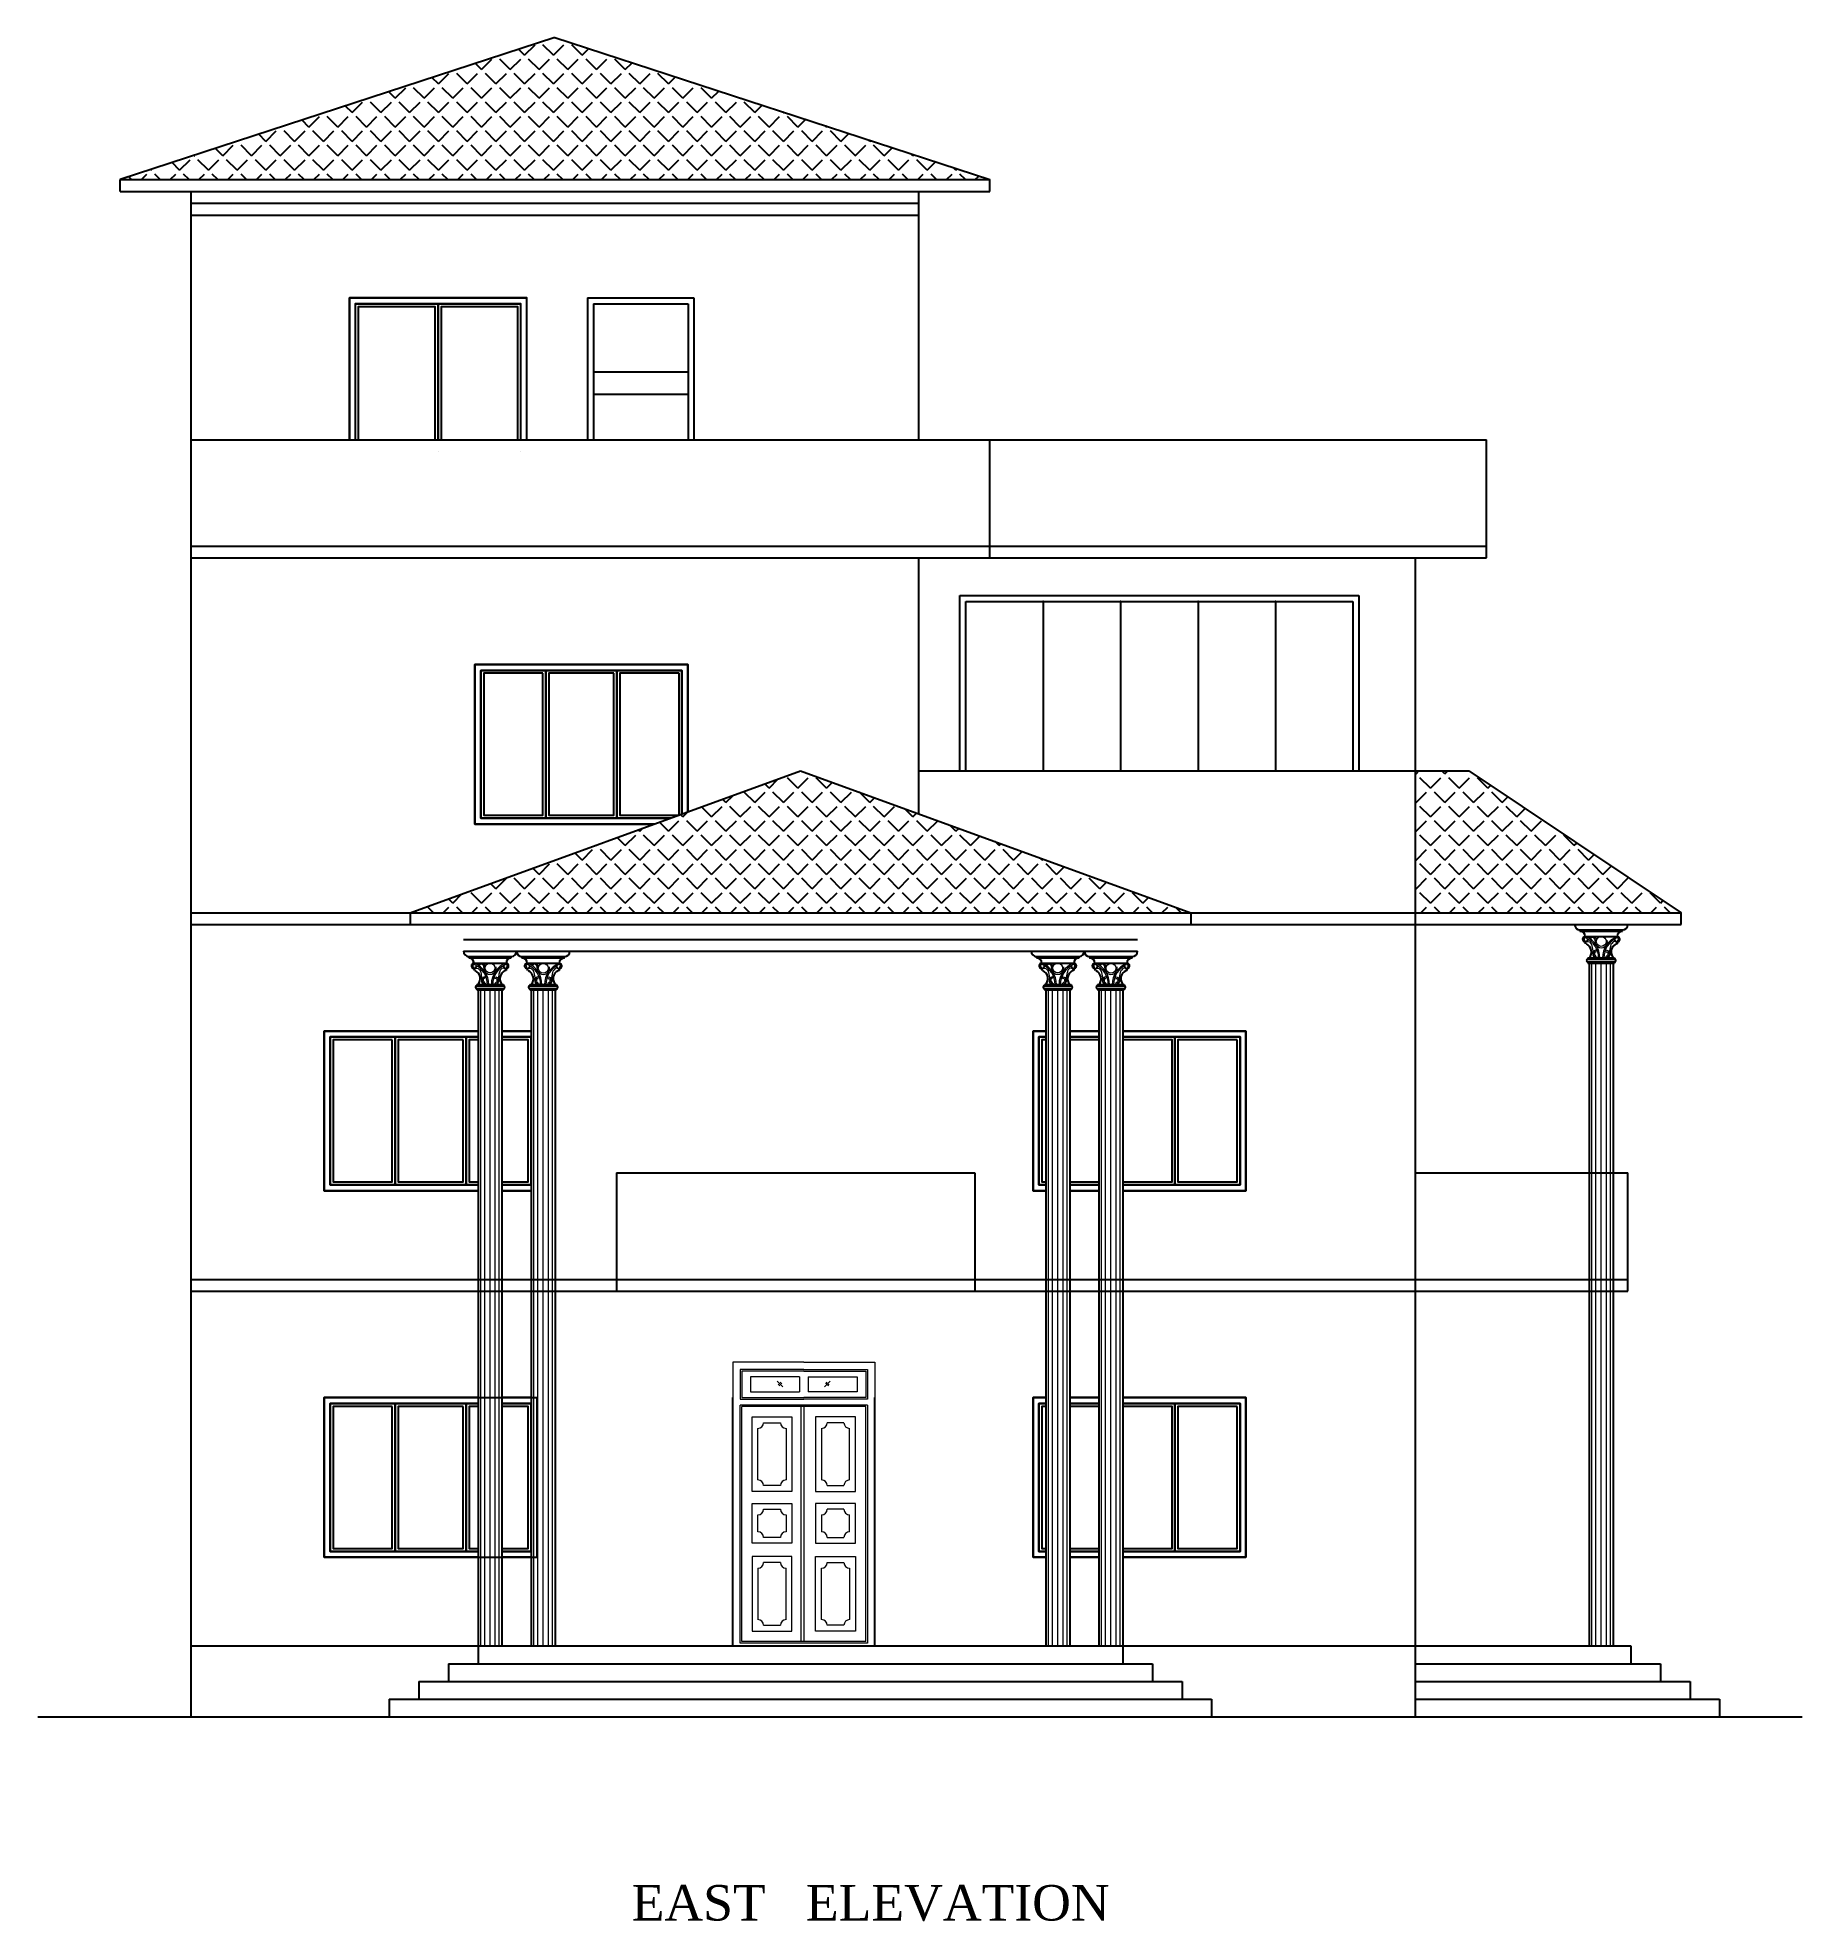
# Model space of a CAD drawing. Header units: inches. Extents: x 108286 to 1018414, y -1240248 to 57686.
# Drawn here: x 1017818 to 1018414, y -1219917 to -1219279 of the extents above; entities that cross this region are included whole.
import ezdxf

# ---------------------------------------------------------------- set-up
doc = ezdxf.new("R2010")
doc.units = ezdxf.units.IN
doc.header["$MEASUREMENT"] = 0
doc.linetypes.add('HIDDEN2', pattern=[0.1875, 0.125, -0.0625])
for name, color, linetype, lineweight in [('0.00', 1, 'Continuous', 0), ('0.09', 123, 'HIDDEN2', 9), ('0.20', 4, 'Continuous', 20), ('2dimension', 4, 'Continuous', 13), ('DIMENSION', 142, 'Continuous', 13), ('ELEVATION', 31, 'Continuous', 25), ('HATCH', 255, 'Continuous', 18), ('plan elevation', 11, 'Continuous', 25), ('TEXT', 231, 'Continuous', 20), ('win_in', 161, 'Continuous', 20)]:
    doc.layers.add(name, color=color, linetype=linetype, lineweight=lineweight)
doc.layers.add('exwall', color=1, linetype='Continuous')
doc.layers.add('Layer1', color=150, linetype='Continuous')
doc.styles.add('7 INCH str', font='times.ttf', dxfattribs={"height": 6})
pattern_1 = [(45, (508706.459, -609923.7224), (-4.86135912, 4.86135912), [5, -1.875]), (135, (508706.459, -609923.7224), (-4.86135912, -4.86135912), [5, -1.875])]

msp = doc.modelspace()

# ---------------------------------------------------------------- texts
at = {"layer": 'TEXT', "insert": (1018018.64, -1219904.3), "char_height": 12, "width": 482.9501, "attachment_point": 1, "style": '7 INCH str'}
msp.add_mtext('EAST   ELEVATION', dxfattribs=at)

# ---------------------------------------------------------------- blocks, each defined once
blk = doc.blocks.new('*U493')
at = {"layer": '0.00'}
for p, q in [((125254.77, 16030.89), (125238.27, 16030.89)), ((125238.27, 16030.89), (125238.27, 16025.89)), ((125254.77, 16030.89), (125254.77, 16025.89)), ((125257.77, 16030.89), (125274.27, 16030.89)), ((125257.77, 16030.89), (125257.77, 16025.89)), ((125274.27, 16030.89), (125274.27, 16025.89)), ((125238.27, 16025.89), (125254.77, 16025.89)), ((125274.27, 16025.89), (125257.77, 16025.89)), ((125240.77, 15996.05), (125240.77, 16013.48)), ((125242.68, 16015.39), (125248.35, 16015.39)), ((125250.27, 16013.48), (125250.27, 15996.05)), ((125262.27, 16013.48), (125262.27, 15996.05)), ((125269.85, 16015.39), (125264.18, 16015.39)), ((125271.77, 15996.05), (125271.77, 16013.48)), ((125248.35, 15994.14), (125242.68, 15994.14)), ((125264.18, 15994.14), (125269.85, 15994.14)), ((125242.68, 15986.14), (125248.35, 15986.14)), ((125269.85, 15986.14), (125264.18, 15986.14)), ((125240.77, 15978.55), (125240.77, 15984.23)), ((125250.27, 15984.23), (125250.27, 15978.55)), ((125262.27, 15984.23), (125262.27, 15978.55)), ((125271.77, 15978.55), (125271.77, 15984.23)), ((125248.35, 15976.64), (125242.68, 15976.64)), ((125264.18, 15976.64), (125269.85, 15976.64)), ((125248.35, 15968.14), (125242.68, 15968.14)), ((125264.18, 15968.14), (125269.85, 15968.14)), ((125240.77, 15966.23), (125240.77, 15948.8)), ((125250.27, 15948.8), (125250.27, 15966.23)), ((125262.27, 15948.8), (125262.27, 15966.23)), ((125271.77, 15966.23), (125271.77, 15948.8)), ((125242.68, 15946.89), (125248.35, 15946.89)), ((125269.85, 15946.89), (125264.18, 15946.89))]:
    blk.add_line(p, q, dxfattribs=at)
for centre, start, end in [((125240.77, 16015.39), 270, 0), ((125250.27, 16015.39), 180, 270), ((125262.27, 16015.39), 270, 0), ((125271.77, 16015.39), 180, 270), ((125240.77, 15994.14), 0, 90), ((125250.27, 15994.14), 90, 180), ((125262.27, 15994.14), 0, 90), ((125271.77, 15994.14), 90, 180), ((125240.77, 15986.14), 270, 0), ((125250.27, 15986.14), 180, 270), ((125262.27, 15986.14), 270, 0), ((125271.77, 15986.14), 180, 270), ((125240.77, 15976.64), 0, 90), ((125250.27, 15976.64), 90, 180), ((125262.27, 15976.64), 0, 90), ((125271.77, 15976.64), 90, 180), ((125240.77, 15968.14), 270, 0), ((125250.27, 15968.14), 180, 270), ((125262.27, 15968.14), 270, 0), ((125271.77, 15968.14), 180, 270), ((125240.77, 15946.89), 0, 90), ((125250.27, 15946.89), 90, 180), ((125262.27, 15946.89), 0, 90), ((125271.77, 15946.89), 90, 180)]:
    blk.add_arc(centre, 1.91, start, end, dxfattribs=at)
at = {"layer": '0.09', "ltscale": 0.4}
blk.add_line((125256.27, 16020.89), (125256.27, 16021.39), dxfattribs=at)
blk.add_line((125256.27, 16020.89), (125256.27, 16021.39), dxfattribs=at)
at = {"layer": '0.20', "ltscale": 5}
blk.add_line((125232.27, 16035.89), (125232.27, 15957.83), dxfattribs=at)
at = {"layer": 'DIMENSION'}
for p, q in [((125256.27, 16032.89), (125235.27, 16032.89)), ((125235.27, 16032.89), (125235.27, 16023.89)), ((125256.27, 16032.89), (125277.27, 16032.89)), ((125277.27, 16032.89), (125277.27, 16023.89)), ((125249.21, 16027.51), (125247.3, 16029.42)), ((125248.12, 16027.92), (125247.63, 16028.4)), ((125248.8, 16028.61), (125248.32, 16029.09)), ((125263.32, 16027.51), (125265.23, 16029.42)), ((125263.73, 16028.61), (125264.21, 16029.09)), ((125264.42, 16027.92), (125264.9, 16028.4)), ((125235.27, 16023.89), (125256.27, 16023.89)), ((125277.27, 16020.89), (125235.27, 16020.89)), ((125235.27, 15941.39), (125235.27, 16020.89)), ((125255.27, 16021.39), (125255.27, 15941.39)), ((125277.27, 16023.89), (125256.27, 16023.89)), ((125256.27, 16020.89), (125256.27, 15941.39)), ((125277.27, 15941.39), (125277.27, 16020.89)), ((125238.77, 15992.14), (125238.77, 16017.39)), ((125238.77, 16017.39), (125252.27, 16017.39)), ((125252.27, 16017.39), (125252.27, 15992.14)), ((125273.77, 16017.39), (125260.27, 16017.39)), ((125260.27, 16017.39), (125260.27, 15992.14)), ((125273.77, 15992.14), (125273.77, 16017.39)), ((125252.27, 15992.14), (125238.77, 15992.14)), ((125260.27, 15992.14), (125273.77, 15992.14)), ((125238.77, 15974.64), (125238.77, 15988.14)), ((125238.77, 15988.14), (125252.27, 15988.14)), ((125252.27, 15988.14), (125252.27, 15974.64)), ((125260.27, 15988.14), (125260.27, 15974.64)), ((125273.77, 15988.14), (125260.27, 15988.14)), ((125273.77, 15974.64), (125273.77, 15988.14)), ((125252.27, 15974.64), (125238.77, 15974.64)), ((125260.27, 15974.64), (125273.77, 15974.64)), ((125238.77, 15970.14), (125238.77, 15944.89)), ((125252.27, 15970.14), (125238.77, 15970.14)), ((125252.27, 15944.89), (125252.27, 15970.14)), ((125260.27, 15944.89), (125260.27, 15970.14)), ((125260.27, 15970.14), (125273.77, 15970.14)), ((125273.77, 15970.14), (125273.77, 15944.89)), ((125277.27, 15941.39), (125235.27, 15941.39)), ((125238.77, 15944.89), (125252.27, 15944.89)), ((125273.77, 15944.89), (125260.27, 15944.89))]:
    blk.add_line(p, q, dxfattribs=at)
at = {"layer": 'win_in', "color": 7, "ltscale": 5}
for p, q in [((125256.27, 16035.89), (125232.27, 16035.89)), ((125232.27, 16035.89), (125232.27, 15939.89)), ((125256.27, 16033.39), (125234.77, 16033.39)), ((125234.77, 16033.39), (125234.77, 16023.39)), ((125256.27, 16035.89), (125280.27, 16035.89)), ((125256.27, 16033.39), (125277.77, 16033.39)), ((125277.77, 16033.39), (125277.77, 16023.39)), ((125280.27, 16035.89), (125280.27, 15939.89)), ((125234.77, 16023.39), (125256.27, 16023.39)), ((125277.77, 16021.39), (125234.77, 16021.39)), ((125234.77, 15940.89), (125234.77, 16021.39)), ((125277.77, 16023.39), (125256.27, 16023.39)), ((125277.77, 16021.39), (125277.77, 15940.89)), ((125277.77, 15940.89), (125234.77, 15940.89))]:
    blk.add_line(p, q, dxfattribs=at)

# ---------------------------------------------------------------- hatches: boundary and pattern name
at = {"layer": 'exwall', "ltscale": 15}
h = msp.add_hatch(dxfattribs=at)
h.set_pattern_fill('ANGLE', color=46, scale=25, angle=45, style=0)
h.set_pattern_definition(pattern_1)
h.paths.add_polyline_path([(1017992.68, -1219279.44), (1017845.68, -1219327.44), (1018139.68, -1219327.44)])
h = msp.add_hatch(dxfattribs=at)
h.set_pattern_fill('ANGLE', color=46, scale=25, angle=45, style=0)
h.set_pattern_definition(pattern_1)
h.paths.add_polyline_path([(1018075.71, -1219527.44), (1018034.64, -1219542.38), (1018034.64, -1219542.44), (1018034.48, -1219542.44), (1017943.75, -1219575.44), (1018207.67, -1219575.44)])
h = msp.add_hatch(dxfattribs=at)
h.set_pattern_fill('ANGLE', color=46, scale=25, angle=45, style=0)
h.set_pattern_definition(pattern_1)
h.paths.add_polyline_path([(1018301.68, -1219527.44), (1018283.68, -1219527.44), (1018283.68, -1219575.44), (1018373.46, -1219575.44)])

# ---------------------------------------------------------------- linework, layer by layer
at = {"layer": 'ELEVATION', "color": 3, "ltscale": 15}
msp.add_line((1018355.46, -1219579.47), (1018355.46, -1219579.44), dxfattribs=at)
at = {"layer": 'exwall', "color": 7, "ltscale": 15}
for p, q in [((1017992.68, -1219279.44), (1017845.68, -1219327.44)), ((1017992.68, -1219279.44), (1018139.68, -1219327.44)), ((1017845.68, -1219331.44), (1017845.68, -1219327.44)), ((1017845.68, -1219327.44), (1018139.68, -1219327.44)), ((1018139.68, -1219331.44), (1018139.68, -1219327.44)), ((1017845.68, -1219331.44), (1018139.68, -1219331.44)), ((1017869.68, -1219847.44), (1017869.68, -1219331.44)), ((1018115.68, -1219415.44), (1018115.68, -1219331.44)), ((1017869.68, -1219335.44), (1018115.68, -1219335.44)), ((1017869.68, -1219339.44), (1018115.68, -1219339.44)), ((1017869.68, -1219415.44), (1018307.68, -1219415.44)), ((1018139.68, -1219455.44), (1018139.68, -1219415.44)), ((1018307.68, -1219455.44), (1018307.68, -1219415.44)), ((1017869.68, -1219451.44), (1018307.68, -1219451.44)), ((1017869.68, -1219455.44), (1018307.68, -1219455.44)), ((1018115.68, -1219541.98), (1018115.68, -1219455.44)), ((1018283.68, -1219847.44), (1018283.68, -1219455.44)), ((1017943.75, -1219575.44), (1018075.71, -1219527.44)), ((1018075.71, -1219527.44), (1018207.67, -1219575.44)), ((1018115.68, -1219527.44), (1018283.68, -1219527.44)), ((1018283.68, -1219527.44), (1018301.68, -1219527.44)), ((1018301.68, -1219527.44), (1018373.46, -1219575.44)), ((1017869.68, -1219575.44), (1018373.46, -1219575.44)), ((1017943.75, -1219575.44), (1017943.75, -1219579.44)), ((1018207.67, -1219575.44), (1018207.67, -1219579.44)), ((1018373.46, -1219579.44), (1018373.46, -1219575.44)), ((1017869.68, -1219579.44), (1018373.46, -1219579.44)), ((1017961.75, -1219584.44), (1018189.67, -1219584.44)), ((1017961.75, -1219588.44), (1018189.67, -1219588.44)), ((1018013.49, -1219663.44), (1018134.64, -1219663.44)), ((1018013.49, -1219663.44), (1018013.49, -1219703.44)), ((1018134.64, -1219663.44), (1018134.64, -1219703.44)), ((1018283.68, -1219663.44), (1018355.46, -1219663.44)), ((1018355.46, -1219703.44), (1018355.46, -1219663.44)), ((1017869.68, -1219699.44), (1018355.46, -1219699.44)), ((1017869.68, -1219703.44), (1018355.46, -1219703.44)), ((1017869.68, -1219823.44), (1018356.5, -1219823.44)), ((1017966.69, -1219823.44), (1017966.69, -1219829.44)), ((1018184.72, -1219823.44), (1018184.72, -1219829.44)), ((1018356.5, -1219823.44), (1018356.5, -1219829.48)), ((1017956.69, -1219829.44), (1018194.72, -1219829.44)), ((1017956.69, -1219829.44), (1017956.69, -1219835.44)), ((1018194.72, -1219829.44), (1018194.72, -1219835.44)), ((1018283.68, -1219829.48), (1018366.5, -1219829.48)), ((1018366.5, -1219829.48), (1018366.5, -1219835.48)), ((1017946.69, -1219835.44), (1018204.72, -1219835.44)), ((1017946.69, -1219835.44), (1017946.69, -1219841.44)), ((1018204.72, -1219835.44), (1018204.72, -1219841.44)), ((1018283.68, -1219835.48), (1018376.5, -1219835.48)), ((1018376.5, -1219835.48), (1018376.5, -1219841.48)), ((1017936.69, -1219841.44), (1018214.72, -1219841.44)), ((1017936.69, -1219841.44), (1017936.69, -1219847.44)), ((1018214.72, -1219841.44), (1018214.72, -1219847.44)), ((1018283.68, -1219841.48), (1018386.5, -1219841.48)), ((1018386.5, -1219841.48), (1018386.5, -1219847.48)), ((1017817.79, -1219847.44), (1018414.45, -1219847.44))]:
    msp.add_line(p, q, dxfattribs=at)
at = {"layer": 'exwall', "color": 27, "ltscale": 15}
for p, q in [((1017923.19, -1219367.44), (1017983.19, -1219367.44)), ((1017923.19, -1219415.44), (1017923.19, -1219367.44)), ((1017983.19, -1219415.44), (1017983.19, -1219367.44)), ((1018003.68, -1219367.44), (1018039.68, -1219367.44)), ((1018003.68, -1219367.44), (1018003.68, -1219415.44)), ((1018129.63, -1219527.44), (1018129.63, -1219468.17)), ((1018129.63, -1219468.17), (1018264.46, -1219468.17)), ((1018264.46, -1219468.17), (1018264.46, -1219527.44)), ((1017965.64, -1219491.44), (1018037.64, -1219491.44)), ((1017965.64, -1219491.44), (1017965.64, -1219545.44)), ((1017965.64, -1219491.44), (1018037.64, -1219491.44)), ((1017965.64, -1219545.44), (1017965.64, -1219491.44)), ((1018037.64, -1219491.44), (1018037.64, -1219541.29)), ((1018037.64, -1219541.29), (1018037.64, -1219491.44)), ((1017965.64, -1219545.44), (1018026.23, -1219545.44)), ((1017914.68, -1219615.44), (1017966.69, -1219615.44)), ((1017914.68, -1219669.44), (1017914.68, -1219615.44)), ((1018154.33, -1219615.44), (1018154.33, -1219669.44)), ((1018154.33, -1219669.44), (1018158.64, -1219669.44)), ((1018184.72, -1219669.44), (1018226.33, -1219669.44)), ((1017914.68, -1219739.44), (1017986.68, -1219739.44)), ((1017914.68, -1219793.44), (1017914.68, -1219739.44)), ((1017914.68, -1219739.44), (1017966.69, -1219739.44)), ((1017914.68, -1219793.44), (1017914.68, -1219739.44)), ((1017986.68, -1219793.44), (1017986.68, -1219739.44)), ((1018052.83, -1219823.44), (1018052.83, -1219739.44)), ((1018100.83, -1219823.44), (1018100.83, -1219739.44)), ((1018154.33, -1219739.44), (1018158.64, -1219739.44)), ((1018154.33, -1219739.44), (1018154.33, -1219793.44)), ((1018154.33, -1219739.44), (1018154.33, -1219793.44)), ((1018166.73, -1219739.44), (1018176.62, -1219739.44)), ((1017914.68, -1219793.44), (1017986.68, -1219793.44)), ((1018154.33, -1219793.44), (1018158.64, -1219793.44)), ((1018154.33, -1219793.44), (1018158.64, -1219793.44))]:
    msp.add_line(p, q, dxfattribs=at)
at = {"layer": 'exwall', "color": 153, "ltscale": 15}
for p, q in [((1018131.63, -1219527.44), (1018131.63, -1219470.17)), ((1018131.63, -1219470.17), (1018262.46, -1219470.17)), ((1018157.8, -1219470.17), (1018157.8, -1219527.44)), ((1018183.96, -1219470.17), (1018183.96, -1219527.44)), ((1018210.13, -1219470.17), (1018210.13, -1219527.44)), ((1018236.3, -1219470.17), (1018236.3, -1219527.44)), ((1018262.46, -1219470.17), (1018262.46, -1219527.44))]:
    msp.add_line(p, q, dxfattribs=at)
at = {"layer": 'exwall', "color": 3}
for p in [(1018157.8, -1219470.17), (1018183.96, -1219470.17), (1018210.13, -1219470.17), (1018236.3, -1219470.17)]:
    msp.add_point(p, dxfattribs=at)
at = {"layer": 'HATCH'}
for p, q in [((1018343.31, -1219823.44), (1018343.31, -1219592.49)), ((1018344.66, -1219823.44), (1018344.66, -1219592.49)), ((1018346.46, -1219823.44), (1018346.46, -1219592.49)), ((1018348.25, -1219823.44), (1018348.25, -1219592.49)), ((1018349.6, -1219823.44), (1018349.6, -1219592.49)), ((1017967.58, -1219823.44), (1017967.58, -1219601.49)), ((1017968.93, -1219823.44), (1017968.93, -1219601.49)), ((1017970.73, -1219823.44), (1017970.73, -1219601.49)), ((1017972.53, -1219823.44), (1017972.53, -1219601.49)), ((1017973.88, -1219823.44), (1017973.88, -1219601.49)), ((1017985.57, -1219823.44), (1017985.57, -1219601.53)), ((1017986.92, -1219823.44), (1017986.92, -1219601.53)), ((1017988.72, -1219823.44), (1017988.72, -1219601.53)), ((1017990.52, -1219823.44), (1017990.52, -1219601.53)), ((1017991.87, -1219823.44), (1017991.87, -1219601.53)), ((1018159.54, -1219823.44), (1018159.54, -1219601.49)), ((1018160.89, -1219823.44), (1018160.89, -1219601.49)), ((1018162.69, -1219823.44), (1018162.69, -1219601.49)), ((1018164.48, -1219823.44), (1018164.48, -1219601.49)), ((1018165.83, -1219823.44), (1018165.83, -1219601.49)), ((1018177.52, -1219823.44), (1018177.52, -1219601.53)), ((1018178.87, -1219823.44), (1018178.87, -1219601.53)), ((1018180.67, -1219823.44), (1018180.67, -1219601.53)), ((1018182.47, -1219823.44), (1018182.47, -1219601.53)), ((1018183.82, -1219823.44), (1018183.82, -1219601.53))]:
    msp.add_line(p, q, dxfattribs=at)
for points in [[(1018341.47, -1219585.19), (1018342.44, -1219585.26), (1018342.92, -1219585.79), (1018343.2, -1219586.17), (1018343.44, -1219587.21), (1018343.63, -1219588.31), (1018343.54, -1219589.07), (1018343.58, -1219589.74), (1018343.82, -1219590.26), (1018343.97, -1219590.64), (1018344.02, -1219590.69)], [(1018341.47, -1219585.19), (1018342.44, -1219585.26), (1018342.92, -1219585.79), (1018343.2, -1219586.17), (1018343.44, -1219587.21), (1018343.63, -1219588.31), (1018343.54, -1219589.07), (1018343.58, -1219589.74), (1018343.82, -1219590.26), (1018343.97, -1219590.64), (1018344.01, -1219590.69)], [(1018345.01, -1219588.31), (1018344.54, -1219588.12), (1018344.11, -1219588.31), (1018343.73, -1219588.78), (1018343.73, -1219589.4), (1018343.77, -1219589.74), (1018343.97, -1219590.02), (1018344.25, -1219590.45), (1018344.44, -1219590.59), (1018344.49, -1219590.59), (1018344.52, -1219590.69)], [(1018345.01, -1219588.31), (1018344.54, -1219588.12), (1018344.11, -1219588.31), (1018343.73, -1219588.78), (1018343.73, -1219589.4), (1018343.77, -1219589.74), (1018343.97, -1219590.02), (1018344.25, -1219590.45), (1018344.44, -1219590.59), (1018344.49, -1219590.59), (1018344.52, -1219590.69)], [(1018344.85, -1219588.73), (1018344.55, -1219588.61), (1018344.39, -1219588.68), (1018344.18, -1219588.94), (1018344.18, -1219589.37), (1018344.21, -1219589.57), (1018344.34, -1219589.77), (1018344.58, -1219590.14), (1018344.89, -1219590.37), (1018344.95, -1219590.57)], [(1018344.85, -1219588.73), (1018344.55, -1219588.61), (1018344.39, -1219588.68), (1018344.18, -1219588.94), (1018344.18, -1219589.37), (1018344.21, -1219589.57), (1018344.34, -1219589.77), (1018344.58, -1219590.14), (1018344.89, -1219590.37), (1018344.95, -1219590.57)], [(1018347.91, -1219588.31), (1018348.39, -1219588.12), (1018348.82, -1219588.31), (1018349.2, -1219588.78), (1018349.2, -1219589.4), (1018349.15, -1219589.74), (1018348.96, -1219590.02), (1018348.68, -1219590.45), (1018348.49, -1219590.59), (1018348.44, -1219590.59), (1018348.41, -1219590.69)], [(1018347.91, -1219588.31), (1018348.39, -1219588.12), (1018348.82, -1219588.31), (1018349.2, -1219588.78), (1018349.2, -1219589.4), (1018349.15, -1219589.74), (1018348.96, -1219590.02), (1018348.68, -1219590.45), (1018348.49, -1219590.59), (1018348.44, -1219590.59), (1018348.41, -1219590.69)], [(1018348.08, -1219588.73), (1018348.38, -1219588.61), (1018348.54, -1219588.68), (1018348.75, -1219588.94), (1018348.75, -1219589.37), (1018348.72, -1219589.57), (1018348.59, -1219589.77), (1018348.34, -1219590.14), (1018348.03, -1219590.37), (1018347.98, -1219590.57)], [(1018348.08, -1219588.73), (1018348.38, -1219588.61), (1018348.54, -1219588.68), (1018348.75, -1219588.94), (1018348.75, -1219589.37), (1018348.72, -1219589.57), (1018348.59, -1219589.77), (1018348.34, -1219590.14), (1018348.03, -1219590.37), (1018347.98, -1219590.57)], [(1018351.46, -1219585.19), (1018350.49, -1219585.26), (1018350.01, -1219585.79), (1018349.72, -1219586.17), (1018349.49, -1219587.21), (1018349.3, -1219588.31), (1018349.39, -1219589.07), (1018349.34, -1219589.74), (1018349.1, -1219590.26), (1018348.96, -1219590.64), (1018348.91, -1219590.69)], [(1018351.46, -1219585.19), (1018350.49, -1219585.26), (1018350.01, -1219585.79), (1018349.72, -1219586.17), (1018349.49, -1219587.21), (1018349.3, -1219588.31), (1018349.39, -1219589.07), (1018349.34, -1219589.74), (1018349.1, -1219590.26), (1018348.96, -1219590.64), (1018348.91, -1219590.69)], [(1017965.75, -1219594.19), (1017966.72, -1219594.26), (1017967.2, -1219594.79), (1017967.48, -1219595.17), (1017967.72, -1219596.21), (1017967.91, -1219597.31), (1017967.81, -1219598.07), (1017967.86, -1219598.74), (1017968.1, -1219599.26), (1017968.24, -1219599.64), (1017968.29, -1219599.69)], [(1017965.75, -1219594.19), (1017966.72, -1219594.26), (1017967.2, -1219594.79), (1017967.48, -1219595.17), (1017967.72, -1219596.21), (1017967.91, -1219597.31), (1017967.81, -1219598.07), (1017967.86, -1219598.74), (1017968.1, -1219599.26), (1017968.24, -1219599.64), (1017968.29, -1219599.69)], [(1017975.74, -1219594.19), (1017974.76, -1219594.26), (1017974.29, -1219594.79), (1017974, -1219595.17), (1017973.76, -1219596.21), (1017973.57, -1219597.31), (1017973.67, -1219598.07), (1017973.62, -1219598.74), (1017973.38, -1219599.26), (1017973.24, -1219599.64), (1017973.19, -1219599.69)], [(1017975.74, -1219594.19), (1017974.76, -1219594.26), (1017974.29, -1219594.79), (1017974, -1219595.17), (1017973.76, -1219596.21), (1017973.57, -1219597.31), (1017973.67, -1219598.07), (1017973.62, -1219598.74), (1017973.38, -1219599.26), (1017973.24, -1219599.64), (1017973.19, -1219599.69)], [(1017983.73, -1219594.22), (1017984.7, -1219594.3), (1017985.18, -1219594.82), (1017985.47, -1219595.2), (1017985.7, -1219596.25), (1017985.89, -1219597.35), (1017985.8, -1219598.11), (1017985.85, -1219598.77), (1017986.09, -1219599.3), (1017986.23, -1219599.68), (1017986.28, -1219599.73)], [(1017983.73, -1219594.22), (1017984.7, -1219594.3), (1017985.18, -1219594.82), (1017985.47, -1219595.2), (1017985.7, -1219596.25), (1017985.89, -1219597.35), (1017985.8, -1219598.11), (1017985.85, -1219598.77), (1017986.09, -1219599.3), (1017986.23, -1219599.68), (1017986.28, -1219599.73)], [(1017993.72, -1219594.22), (1017992.75, -1219594.3), (1017992.27, -1219594.82), (1017991.99, -1219595.2), (1017991.75, -1219596.25), (1017991.56, -1219597.35), (1017991.65, -1219598.11), (1017991.61, -1219598.77), (1017991.37, -1219599.3), (1017991.22, -1219599.68), (1017991.17, -1219599.73)], [(1017993.72, -1219594.22), (1017992.75, -1219594.3), (1017992.27, -1219594.82), (1017991.99, -1219595.2), (1017991.75, -1219596.25), (1017991.56, -1219597.35), (1017991.65, -1219598.11), (1017991.61, -1219598.77), (1017991.37, -1219599.3), (1017991.22, -1219599.68), (1017991.17, -1219599.73)], [(1018157.7, -1219594.19), (1018158.67, -1219594.26), (1018159.15, -1219594.79), (1018159.43, -1219595.17), (1018159.67, -1219596.21), (1018159.86, -1219597.31), (1018159.77, -1219598.07), (1018159.81, -1219598.74), (1018160.05, -1219599.26), (1018160.2, -1219599.64), (1018160.25, -1219599.69)], [(1018157.7, -1219594.19), (1018158.67, -1219594.26), (1018159.15, -1219594.79), (1018159.43, -1219595.17), (1018159.67, -1219596.21), (1018159.86, -1219597.31), (1018159.77, -1219598.07), (1018159.81, -1219598.74), (1018160.05, -1219599.26), (1018160.2, -1219599.64), (1018160.25, -1219599.69)], [(1018167.69, -1219594.19), (1018166.72, -1219594.26), (1018166.24, -1219594.79), (1018165.95, -1219595.17), (1018165.72, -1219596.21), (1018165.53, -1219597.31), (1018165.62, -1219598.07), (1018165.57, -1219598.74), (1018165.34, -1219599.26), (1018165.19, -1219599.64), (1018165.14, -1219599.69)], [(1018167.69, -1219594.19), (1018166.72, -1219594.26), (1018166.24, -1219594.79), (1018165.95, -1219595.17), (1018165.72, -1219596.21), (1018165.53, -1219597.31), (1018165.62, -1219598.07), (1018165.57, -1219598.74), (1018165.33, -1219599.26), (1018165.19, -1219599.64), (1018165.14, -1219599.69)], [(1018175.68, -1219594.22), (1018176.66, -1219594.3), (1018177.13, -1219594.82), (1018177.42, -1219595.2), (1018177.66, -1219596.25), (1018177.85, -1219597.35), (1018177.75, -1219598.11), (1018177.8, -1219598.77), (1018178.04, -1219599.3), (1018178.18, -1219599.68), (1018178.23, -1219599.73)], [(1018175.68, -1219594.22), (1018176.66, -1219594.3), (1018177.13, -1219594.82), (1018177.42, -1219595.2), (1018177.66, -1219596.25), (1018177.85, -1219597.35), (1018177.75, -1219598.11), (1018177.8, -1219598.77), (1018178.04, -1219599.3), (1018178.18, -1219599.68), (1018178.23, -1219599.73)], [(1018185.67, -1219594.22), (1018184.7, -1219594.3), (1018184.22, -1219594.82), (1018183.94, -1219595.2), (1018183.7, -1219596.25), (1018183.51, -1219597.35), (1018183.61, -1219598.11), (1018183.56, -1219598.77), (1018183.32, -1219599.3), (1018183.18, -1219599.68), (1018183.13, -1219599.73)], [(1018185.67, -1219594.22), (1018184.7, -1219594.3), (1018184.22, -1219594.82), (1018183.94, -1219595.2), (1018183.7, -1219596.25), (1018183.51, -1219597.35), (1018183.61, -1219598.11), (1018183.56, -1219598.77), (1018183.32, -1219599.3), (1018183.18, -1219599.68), (1018183.13, -1219599.73)], [(1017969.29, -1219597.31), (1017968.82, -1219597.12), (1017968.39, -1219597.31), (1017968.01, -1219597.78), (1017968.01, -1219598.4), (1017968.05, -1219598.74), (1017968.24, -1219599.02), (1017968.53, -1219599.45), (1017968.72, -1219599.59), (1017968.77, -1219599.59), (1017968.8, -1219599.69)], [(1017969.29, -1219597.31), (1017968.82, -1219597.12), (1017968.39, -1219597.31), (1017968.01, -1219597.78), (1017968.01, -1219598.4), (1017968.05, -1219598.74), (1017968.24, -1219599.02), (1017968.53, -1219599.45), (1017968.72, -1219599.59), (1017968.77, -1219599.59), (1017968.8, -1219599.69)], [(1017969.13, -1219597.73), (1017968.82, -1219597.61), (1017968.67, -1219597.68), (1017968.46, -1219597.94), (1017968.46, -1219598.37), (1017968.48, -1219598.57), (1017968.62, -1219598.77), (1017968.86, -1219599.14), (1017969.17, -1219599.37), (1017969.23, -1219599.57)], [(1017969.12, -1219597.73), (1017968.82, -1219597.61), (1017968.67, -1219597.68), (1017968.46, -1219597.94), (1017968.46, -1219598.37), (1017968.48, -1219598.57), (1017968.62, -1219598.77), (1017968.86, -1219599.14), (1017969.17, -1219599.37), (1017969.23, -1219599.57)], [(1017972.19, -1219597.31), (1017972.67, -1219597.12), (1017973.1, -1219597.31), (1017973.48, -1219597.78), (1017973.48, -1219598.4), (1017973.43, -1219598.74), (1017973.24, -1219599.02), (1017972.95, -1219599.45), (1017972.76, -1219599.59), (1017972.72, -1219599.59), (1017972.69, -1219599.69)], [(1017972.19, -1219597.31), (1017972.67, -1219597.12), (1017973.1, -1219597.31), (1017973.48, -1219597.78), (1017973.48, -1219598.4), (1017973.43, -1219598.74), (1017973.24, -1219599.02), (1017972.95, -1219599.45), (1017972.76, -1219599.59), (1017972.72, -1219599.59), (1017972.69, -1219599.69)], [(1017972.36, -1219597.73), (1017972.66, -1219597.61), (1017972.81, -1219597.68), (1017973.03, -1219597.94), (1017973.03, -1219598.37), (1017973, -1219598.57), (1017972.87, -1219598.77), (1017972.62, -1219599.14), (1017972.31, -1219599.37), (1017972.26, -1219599.57)], [(1017972.36, -1219597.73), (1017972.66, -1219597.61), (1017972.81, -1219597.68), (1017973.03, -1219597.94), (1017973.03, -1219598.37), (1017973, -1219598.57), (1017972.87, -1219598.77), (1017972.62, -1219599.14), (1017972.31, -1219599.37), (1017972.26, -1219599.57)], [(1017987.28, -1219597.35), (1017986.8, -1219597.16), (1017986.37, -1219597.35), (1017985.99, -1219597.82), (1017985.99, -1219598.44), (1017986.04, -1219598.77), (1017986.23, -1219599.06), (1017986.51, -1219599.49), (1017986.7, -1219599.63), (1017986.75, -1219599.63), (1017986.78, -1219599.73)], [(1017987.28, -1219597.35), (1017986.8, -1219597.16), (1017986.37, -1219597.35), (1017985.99, -1219597.82), (1017985.99, -1219598.44), (1017986.04, -1219598.77), (1017986.23, -1219599.06), (1017986.51, -1219599.49), (1017986.7, -1219599.63), (1017986.75, -1219599.63), (1017986.78, -1219599.73)], [(1017987.11, -1219597.76), (1017986.81, -1219597.64), (1017986.65, -1219597.71), (1017986.44, -1219597.98), (1017986.44, -1219598.41), (1017986.47, -1219598.61), (1017986.6, -1219598.81), (1017986.85, -1219599.17), (1017987.16, -1219599.41), (1017987.21, -1219599.6)], [(1017987.11, -1219597.76), (1017986.81, -1219597.64), (1017986.65, -1219597.71), (1017986.44, -1219597.98), (1017986.44, -1219598.41), (1017986.47, -1219598.61), (1017986.6, -1219598.81), (1017986.85, -1219599.17), (1017987.16, -1219599.41), (1017987.21, -1219599.6)], [(1017990.18, -1219597.35), (1017990.65, -1219597.16), (1017991.08, -1219597.35), (1017991.46, -1219597.82), (1017991.46, -1219598.44), (1017991.42, -1219598.77), (1017991.22, -1219599.06), (1017990.94, -1219599.49), (1017990.75, -1219599.63), (1017990.7, -1219599.63), (1017990.67, -1219599.73)], [(1017990.18, -1219597.35), (1017990.65, -1219597.16), (1017991.08, -1219597.35), (1017991.46, -1219597.82), (1017991.46, -1219598.44), (1017991.41, -1219598.77), (1017991.22, -1219599.06), (1017990.94, -1219599.49), (1017990.75, -1219599.63), (1017990.7, -1219599.63), (1017990.67, -1219599.73)], [(1017990.34, -1219597.76), (1017990.64, -1219597.64), (1017990.8, -1219597.71), (1017991.01, -1219597.98), (1017991.01, -1219598.41), (1017990.98, -1219598.61), (1017990.85, -1219598.81), (1017990.61, -1219599.17), (1017990.3, -1219599.41), (1017990.24, -1219599.6)], [(1017990.34, -1219597.76), (1017990.64, -1219597.64), (1017990.8, -1219597.71), (1017991.01, -1219597.98), (1017991.01, -1219598.41), (1017990.98, -1219598.61), (1017990.85, -1219598.81), (1017990.61, -1219599.17), (1017990.3, -1219599.41), (1017990.24, -1219599.6)], [(1018161.24, -1219597.31), (1018160.77, -1219597.12), (1018160.34, -1219597.31), (1018159.96, -1219597.78), (1018159.96, -1219598.4), (1018160.01, -1219598.74), (1018160.2, -1219599.02), (1018160.48, -1219599.45), (1018160.67, -1219599.59), (1018160.72, -1219599.59), (1018160.75, -1219599.69)], [(1018161.24, -1219597.31), (1018160.77, -1219597.12), (1018160.34, -1219597.31), (1018159.96, -1219597.78), (1018159.96, -1219598.4), (1018160.01, -1219598.74), (1018160.2, -1219599.02), (1018160.48, -1219599.45), (1018160.67, -1219599.59), (1018160.72, -1219599.59), (1018160.75, -1219599.69)], [(1018161.08, -1219597.73), (1018160.78, -1219597.61), (1018160.62, -1219597.68), (1018160.41, -1219597.94), (1018160.41, -1219598.37), (1018160.44, -1219598.57), (1018160.57, -1219598.77), (1018160.81, -1219599.14), (1018161.12, -1219599.37), (1018161.18, -1219599.57)], [(1018161.08, -1219597.73), (1018160.78, -1219597.61), (1018160.62, -1219597.68), (1018160.41, -1219597.94), (1018160.41, -1219598.37), (1018160.44, -1219598.57), (1018160.57, -1219598.77), (1018160.81, -1219599.14), (1018161.12, -1219599.37), (1018161.18, -1219599.57)], [(1018164.14, -1219597.31), (1018164.62, -1219597.12), (1018165.05, -1219597.31), (1018165.43, -1219597.78), (1018165.43, -1219598.4), (1018165.38, -1219598.74), (1018165.19, -1219599.02), (1018164.91, -1219599.45), (1018164.72, -1219599.59), (1018164.67, -1219599.59), (1018164.64, -1219599.69)], [(1018164.14, -1219597.31), (1018164.62, -1219597.12), (1018165.05, -1219597.31), (1018165.43, -1219597.78), (1018165.43, -1219598.4), (1018165.38, -1219598.74), (1018165.19, -1219599.02), (1018164.91, -1219599.45), (1018164.72, -1219599.59), (1018164.67, -1219599.59), (1018164.64, -1219599.69)], [(1018164.31, -1219597.73), (1018164.61, -1219597.61), (1018164.77, -1219597.68), (1018164.98, -1219597.94), (1018164.98, -1219598.37), (1018164.95, -1219598.57), (1018164.82, -1219598.77), (1018164.57, -1219599.14), (1018164.26, -1219599.37), (1018164.21, -1219599.57)], [(1018164.31, -1219597.73), (1018164.61, -1219597.61), (1018164.77, -1219597.68), (1018164.98, -1219597.94), (1018164.98, -1219598.37), (1018164.95, -1219598.57), (1018164.82, -1219598.77), (1018164.57, -1219599.14), (1018164.26, -1219599.37), (1018164.21, -1219599.57)], [(1018179.23, -1219597.35), (1018178.75, -1219597.16), (1018178.32, -1219597.35), (1018177.94, -1219597.82), (1018177.94, -1219598.44), (1018177.99, -1219598.77), (1018178.18, -1219599.06), (1018178.47, -1219599.49), (1018178.66, -1219599.63), (1018178.7, -1219599.63), (1018178.73, -1219599.73)], [(1018179.23, -1219597.35), (1018178.75, -1219597.16), (1018178.32, -1219597.35), (1018177.94, -1219597.82), (1018177.94, -1219598.44), (1018177.99, -1219598.77), (1018178.18, -1219599.06), (1018178.47, -1219599.49), (1018178.66, -1219599.63), (1018178.7, -1219599.63), (1018178.73, -1219599.73)], [(1018179.06, -1219597.76), (1018178.76, -1219597.64), (1018178.61, -1219597.71), (1018178.39, -1219597.98), (1018178.39, -1219598.41), (1018178.42, -1219598.61), (1018178.55, -1219598.81), (1018178.8, -1219599.17), (1018179.11, -1219599.41), (1018179.16, -1219599.6)], [(1018179.06, -1219597.76), (1018178.76, -1219597.64), (1018178.61, -1219597.71), (1018178.39, -1219597.98), (1018178.39, -1219598.41), (1018178.42, -1219598.61), (1018178.55, -1219598.81), (1018178.8, -1219599.17), (1018179.11, -1219599.41), (1018179.16, -1219599.6)], [(1018182.13, -1219597.35), (1018182.6, -1219597.16), (1018183.03, -1219597.35), (1018183.41, -1219597.82), (1018183.41, -1219598.44), (1018183.37, -1219598.77), (1018183.18, -1219599.06), (1018182.89, -1219599.49), (1018182.7, -1219599.63), (1018182.65, -1219599.63), (1018182.62, -1219599.73)], [(1018182.13, -1219597.35), (1018182.6, -1219597.16), (1018183.03, -1219597.35), (1018183.41, -1219597.82), (1018183.41, -1219598.44), (1018183.37, -1219598.77), (1018183.18, -1219599.06), (1018182.89, -1219599.49), (1018182.7, -1219599.63), (1018182.65, -1219599.63), (1018182.62, -1219599.73)], [(1018182.3, -1219597.76), (1018182.6, -1219597.64), (1018182.75, -1219597.71), (1018182.97, -1219597.98), (1018182.97, -1219598.41), (1018182.94, -1219598.61), (1018182.8, -1219598.81), (1018182.56, -1219599.17), (1018182.25, -1219599.41), (1018182.19, -1219599.6)], [(1018182.3, -1219597.76), (1018182.6, -1219597.64), (1018182.75, -1219597.71), (1018182.96, -1219597.98), (1018182.96, -1219598.41), (1018182.94, -1219598.61), (1018182.8, -1219598.81), (1018182.56, -1219599.17), (1018182.25, -1219599.41), (1018182.19, -1219599.6)]]:
    msp.add_lwpolyline(points, dxfattribs=at)
for centre in [(1018346.46, -1219585.15), (1018346.46, -1219585.15), (1017970.74, -1219594.15), (1017970.74, -1219594.15), (1017988.73, -1219594.19), (1017988.73, -1219594.19), (1018162.69, -1219594.15), (1018162.69, -1219594.15), (1018180.68, -1219594.19), (1018180.68, -1219594.19)]:
    msp.add_circle(centre, 1.66, dxfattribs=at)
for centre, radius, start, end in [((1018337.99, -1219590.79), 8.03, 0.69611, 65.30141), ((1018337.99, -1219590.79), 8.03, 0.69611, 65.30141), ((1018343.62, -1219584.74), 1.24, 343.6181, 154.99681), ((1018343.62, -1219584.74), 1.24, 343.6181, 154.99681), ((1018354.61, -1219590.68), 7.7, 110.91835, 180.0646), ((1018354.61, -1219590.68), 7.7, 110.91835, 180.0646), ((1018351.86, -1219584.39), 0.9, 179.27237, 90), ((1018341.07, -1219584.39), 0.45, 47.80287, 270), ((1018341.07, -1219584.39), 0.45, 47.80287, 270), ((1018338.16, -1219590.73), 7.41, 0.26478, 64.31571), ((1018338.16, -1219590.73), 7.41, 0.26478, 64.31571), ((1018343.51, -1219584.73), 0.887, 342.85263, 155.62529), ((1018343.51, -1219584.73), 0.887, 342.85263, 155.62529), ((1018346.46, -1219585.15), 2.11, 168.03667, 11.96333), ((1018346.46, -1219585.15), 2.11, 168.03667, 11.96333), ((1018354.77, -1219590.73), 7.41, 115.68429, 179.73522), ((1018354.77, -1219590.73), 7.41, 115.68429, 179.73522), ((1018351.86, -1219584.39), 0.45, 270, 132.19713), ((1018351.86, -1219584.39), 0.45, 270, 132.19713), ((1017965.34, -1219593.39), 0.45, 47.80287, 270), ((1017965.34, -1219593.39), 0.45, 47.80287, 270), ((1017962.26, -1219599.79), 8.03, 0.69611, 65.30141), ((1017962.26, -1219599.79), 8.03, 0.69611, 65.30141), ((1017962.44, -1219599.73), 7.41, 0.26478, 64.31571), ((1017962.44, -1219599.73), 7.41, 0.26478, 64.31571), ((1017967.9, -1219593.74), 1.24, 343.6181, 154.99681), ((1017967.9, -1219593.74), 1.24, 343.6181, 154.99681), ((1017967.79, -1219593.73), 0.887, 342.85263, 155.62529), ((1017967.79, -1219593.73), 0.887, 342.85263, 155.62529), ((1017970.74, -1219594.15), 2.11, 168.03667, 11.96333), ((1017970.74, -1219594.15), 2.11, 168.03667, 11.96333), ((1017978.89, -1219599.68), 7.7, 110.91835, 180.0646), ((1017978.89, -1219599.68), 7.7, 110.91835, 180.0646), ((1017979.05, -1219599.73), 7.41, 115.68429, 179.73522), ((1017979.05, -1219599.73), 7.41, 115.68429, 179.73522), ((1017976.14, -1219593.39), 0.9, 179.27237, 90), ((1017976.14, -1219593.39), 0.45, 270, 132.19713), ((1017976.14, -1219593.39), 0.45, 270, 132.19713), ((1017983.33, -1219593.43), 0.45, 47.80287, 270), ((1017983.33, -1219593.43), 0.45, 47.80287, 270), ((1017980.25, -1219599.83), 8.03, 0.69611, 65.30141), ((1017980.25, -1219599.83), 8.03, 0.69611, 65.30141), ((1017980.42, -1219599.77), 7.41, 0.26478, 64.31571), ((1017980.42, -1219599.77), 7.41, 0.26478, 64.31571), ((1017985.88, -1219593.78), 1.24, 343.6181, 154.99681), ((1017985.88, -1219593.78), 1.24, 343.6181, 154.99681), ((1017985.78, -1219593.76), 0.887, 342.85263, 155.62529), ((1017985.78, -1219593.76), 0.887, 342.85263, 155.62529), ((1017988.73, -1219594.19), 2.11, 168.03667, 11.96333), ((1017988.73, -1219594.19), 2.11, 168.03667, 11.96333), ((1017996.87, -1219599.72), 7.7, 110.91835, 180.0646), ((1017996.87, -1219599.72), 7.7, 110.91835, 180.0646), ((1017997.03, -1219599.77), 7.41, 115.68429, 179.73522), ((1017997.03, -1219599.77), 7.41, 115.68429, 179.73522), ((1017994.12, -1219593.43), 0.9, 179.27237, 90), ((1017994.12, -1219593.43), 0.45, 270, 132.19713), ((1017994.12, -1219593.43), 0.45, 270, 132.19713), ((1018157.3, -1219593.39), 0.45, 47.80287, 270), ((1018157.3, -1219593.39), 0.45, 47.80287, 270), ((1018154.22, -1219599.79), 8.03, 0.69611, 65.30141), ((1018154.22, -1219599.79), 8.03, 0.69611, 65.30141), ((1018154.39, -1219599.73), 7.41, 0.26478, 64.31571), ((1018154.39, -1219599.73), 7.41, 0.26478, 64.31571), ((1018159.85, -1219593.74), 1.24, 343.6181, 154.99681), ((1018159.85, -1219593.74), 1.24, 343.6181, 154.99681), ((1018159.74, -1219593.73), 0.887, 342.85263, 155.62529), ((1018159.74, -1219593.73), 0.887, 342.85263, 155.62529), ((1018162.69, -1219594.15), 2.11, 168.03667, 11.96333), ((1018162.69, -1219594.15), 2.11, 168.03667, 11.96333), ((1018170.84, -1219599.68), 7.7, 110.91835, 180.0646), ((1018170.84, -1219599.68), 7.7, 110.91835, 180.0646), ((1018171, -1219599.73), 7.41, 115.68429, 179.73522), ((1018171, -1219599.73), 7.41, 115.68429, 179.73522), ((1018168.09, -1219593.39), 0.9, 179.27237, 90), ((1018168.09, -1219593.39), 0.45, 270, 132.19713), ((1018168.09, -1219593.39), 0.45, 270, 132.19713), ((1018175.28, -1219593.43), 0.45, 47.80287, 270), ((1018175.28, -1219593.43), 0.45, 47.80287, 270), ((1018172.2, -1219599.83), 8.03, 0.69611, 65.30141), ((1018172.2, -1219599.83), 8.03, 0.69611, 65.30141), ((1018172.37, -1219599.77), 7.41, 0.26478, 64.31571), ((1018172.37, -1219599.77), 7.41, 0.26478, 64.31571), ((1018177.83, -1219593.78), 1.24, 343.6181, 154.99681), ((1018177.83, -1219593.78), 1.24, 343.6181, 154.99681), ((1018177.73, -1219593.76), 0.887, 342.85263, 155.62529), ((1018177.73, -1219593.76), 0.887, 342.85263, 155.62529), ((1018180.68, -1219594.19), 2.11, 168.03667, 11.96333), ((1018180.68, -1219594.19), 2.11, 168.03667, 11.96333), ((1018188.82, -1219599.72), 7.7, 110.91835, 180.0646), ((1018188.82, -1219599.72), 7.7, 110.91835, 180.0646), ((1018188.98, -1219599.77), 7.41, 115.68429, 179.73522), ((1018188.98, -1219599.77), 7.41, 115.68429, 179.73522), ((1018186.08, -1219593.43), 0.9, 179.27237, 90), ((1018186.08, -1219593.43), 0.45, 270, 132.19713), ((1018186.08, -1219593.43), 0.45, 270, 132.19713)]:
    msp.add_arc(centre, radius, start, end, dxfattribs=at)
at = {"layer": 'Layer1', "color": 167, "ltscale": 15}
for p, q in [((1017983.19, -1219367.44), (1017923.19, -1219367.44)), ((1017923.19, -1219415.44), (1017923.19, -1219367.44)), ((1017925.19, -1219369.44), (1017981.19, -1219369.44)), ((1017953.19, -1219369.44), (1017953.19, -1219415.44)), ((1017983.19, -1219415.44), (1017983.19, -1219367.44)), ((1018003.68, -1219367.44), (1018039.68, -1219367.44)), ((1018003.68, -1219367.44), (1018003.68, -1219415.44)), ((1018005.68, -1219369.44), (1018037.68, -1219369.44)), ((1018005.68, -1219369.44), (1018005.68, -1219415.44)), ((1018037.68, -1219369.44), (1018037.68, -1219415.44)), ((1018039.68, -1219367.44), (1018039.68, -1219415.44)), ((1018039.68, -1219367.44), (1018039.68, -1219415.44)), ((1018005.68, -1219392.44), (1018037.68, -1219392.44)), ((1018005.68, -1219400.05), (1018037.68, -1219400.05)), ((1018037.64, -1219491.44), (1017965.64, -1219491.44)), ((1017965.64, -1219491.44), (1017965.64, -1219545.44)), ((1018037.64, -1219541.29), (1018037.64, -1219491.44)), ((1018026.23, -1219545.44), (1017965.64, -1219545.44)), ((1017966.69, -1219615.44), (1017914.68, -1219615.44)), ((1017914.68, -1219615.44), (1017914.68, -1219669.44)), ((1017974.78, -1219615.44), (1017984.67, -1219615.44)), ((1017984.67, -1219615.44), (1017974.78, -1219615.44)), ((1018154.33, -1219615.44), (1018158.64, -1219615.44)), ((1018158.64, -1219615.44), (1018154.33, -1219615.44)), ((1018154.33, -1219615.44), (1018154.33, -1219669.44)), ((1018166.73, -1219615.44), (1018176.62, -1219615.44)), ((1018176.62, -1219615.44), (1018166.73, -1219615.44)), ((1018184.72, -1219615.44), (1018226.33, -1219615.44)), ((1018226.33, -1219615.44), (1018184.72, -1219615.44)), ((1018226.33, -1219615.44), (1018226.33, -1219669.44)), ((1018226.33, -1219669.44), (1018226.33, -1219615.44)), ((1017914.68, -1219669.44), (1017966.69, -1219669.44)), ((1017966.69, -1219669.44), (1017914.68, -1219669.44)), ((1017974.78, -1219669.44), (1017984.67, -1219669.44)), ((1017984.67, -1219669.44), (1017974.78, -1219669.44)), ((1018158.64, -1219669.44), (1018154.33, -1219669.44)), ((1018166.73, -1219669.44), (1018176.62, -1219669.44)), ((1018176.62, -1219669.44), (1018166.73, -1219669.44)), ((1018226.33, -1219669.44), (1018184.72, -1219669.44)), ((1017966.69, -1219739.44), (1017914.68, -1219739.44)), ((1017914.68, -1219739.44), (1017914.68, -1219793.44)), ((1017974.78, -1219739.44), (1017984.67, -1219739.44)), ((1017984.67, -1219739.44), (1017974.78, -1219739.44)), ((1018154.33, -1219739.44), (1018158.64, -1219739.44)), ((1018158.64, -1219739.44), (1018154.33, -1219739.44)), ((1018154.33, -1219739.44), (1018154.33, -1219793.44)), ((1018166.73, -1219739.44), (1018176.62, -1219739.44)), ((1018176.62, -1219739.44), (1018166.73, -1219739.44)), ((1018184.72, -1219739.44), (1018226.33, -1219739.44)), ((1018184.72, -1219739.44), (1018226.33, -1219739.44)), ((1018226.33, -1219739.44), (1018184.72, -1219739.44)), ((1018226.33, -1219739.44), (1018226.33, -1219793.44)), ((1018226.33, -1219739.44), (1018226.33, -1219793.44)), ((1018226.33, -1219793.44), (1018226.33, -1219739.44)), ((1017914.68, -1219793.44), (1017966.69, -1219793.44)), ((1017966.69, -1219793.44), (1017914.68, -1219793.44)), ((1017974.78, -1219793.44), (1017984.67, -1219793.44)), ((1017984.67, -1219793.44), (1017974.78, -1219793.44)), ((1018158.64, -1219793.44), (1018154.33, -1219793.44)), ((1018166.73, -1219793.44), (1018176.62, -1219793.44)), ((1018166.73, -1219793.44), (1018176.62, -1219793.44)), ((1018176.62, -1219793.44), (1018166.73, -1219793.44)), ((1018184.72, -1219793.44), (1018226.33, -1219793.44)), ((1018184.72, -1219793.44), (1018226.33, -1219793.44)), ((1018226.33, -1219793.44), (1018184.72, -1219793.44))]:
    msp.add_line(p, q, dxfattribs=at)
for points in [[(1017983.19, -1219415.44), (1017983.19, -1219367.44), (1017923.19, -1219367.44), (1017923.19, -1219415.44)], [(1017981.19, -1219415.44), (1017981.19, -1219369.44), (1017925.19, -1219369.44), (1017925.19, -1219415.44)], [(1017953.19, -1219415.44), (1017953.19, -1219369.44), (1017925.19, -1219369.44), (1017925.19, -1219415.44)], [(1017952.19, -1219415.44), (1017952.19, -1219370.44), (1017926.19, -1219370.44), (1017926.19, -1219415.44)], [(1017981.19, -1219415.44), (1017981.19, -1219369.44), (1017953.19, -1219369.44), (1017953.19, -1219415.44)], [(1017980.19, -1219415.44), (1017980.19, -1219370.44), (1017954.19, -1219370.44), (1017954.19, -1219415.44)], [(1018026.23, -1219545.44), (1017965.64, -1219545.44), (1017965.64, -1219491.44), (1018037.64, -1219491.44), (1018037.64, -1219541.29)], [(1018031.73, -1219543.44), (1017967.64, -1219543.44), (1017967.64, -1219493.44), (1018035.64, -1219493.44), (1018035.64, -1219542.02)], [(1018035.64, -1219542.02), (1018035.64, -1219493.44), (1018013.64, -1219493.44), (1018013.64, -1219543.44), (1018031.73, -1219543.44)], [(1017966.69, -1219669.44), (1017914.68, -1219669.44), (1017914.68, -1219615.44), (1017966.69, -1219615.44)], [(1017974.78, -1219615.44), (1017984.67, -1219615.44)], [(1018158.64, -1219669.44), (1018154.33, -1219669.44), (1018154.33, -1219615.44), (1018158.64, -1219615.44)], [(1018166.73, -1219615.44), (1018176.62, -1219615.44)], [(1018184.72, -1219615.44), (1018226.33, -1219615.44), (1018226.33, -1219669.44), (1018184.72, -1219669.44)], [(1017966.69, -1219667.44), (1017916.68, -1219667.44), (1017916.68, -1219617.44), (1017966.69, -1219617.44)], [(1017966.69, -1219617.44), (1017962.68, -1219617.44), (1017962.68, -1219667.44), (1017966.69, -1219667.44)], [(1017966.69, -1219618.44), (1017963.68, -1219618.44), (1017963.68, -1219666.44), (1017966.69, -1219666.44)], [(1017974.78, -1219617.44), (1017984.68, -1219617.44), (1017984.68, -1219667.44), (1017974.78, -1219667.44)], [(1017974.78, -1219667.44), (1017984.68, -1219667.44), (1017984.68, -1219617.44), (1017974.78, -1219617.44)], [(1017974.78, -1219666.44), (1017983.68, -1219666.44), (1017983.68, -1219618.44), (1017974.78, -1219618.44)], [(1018158.64, -1219667.44), (1018156.33, -1219667.44), (1018156.33, -1219617.44), (1018158.64, -1219617.44)], [(1018158.64, -1219617.44), (1018156.33, -1219617.44), (1018156.33, -1219667.44), (1018158.64, -1219667.44)], [(1018158.64, -1219618.44), (1018157.33, -1219618.44), (1018157.33, -1219666.44), (1018158.64, -1219666.44)], [(1018166.73, -1219617.44), (1018176.62, -1219617.44)], [(1018176.62, -1219617.44), (1018166.73, -1219617.44)], [(1018176.62, -1219618.44), (1018166.73, -1219618.44)], [(1018184.72, -1219617.44), (1018224.33, -1219617.44), (1018224.33, -1219667.44), (1018184.72, -1219667.44)], [(1018184.72, -1219667.44), (1018202.33, -1219667.44), (1018202.33, -1219617.44), (1018184.72, -1219617.44)], [(1018184.72, -1219666.44), (1018201.33, -1219666.44), (1018201.33, -1219618.44), (1018184.72, -1219618.44)], [(1018166.73, -1219666.44), (1018176.62, -1219666.44)], [(1017984.67, -1219669.44), (1017974.78, -1219669.44)], [(1018176.62, -1219667.44), (1018166.73, -1219667.44)], [(1018166.73, -1219667.44), (1018176.62, -1219667.44)], [(1018176.62, -1219669.44), (1018166.73, -1219669.44)], [(1017966.69, -1219793.44), (1017914.68, -1219793.44), (1017914.68, -1219739.44), (1017966.69, -1219739.44)], [(1017966.69, -1219791.44), (1017916.68, -1219791.44), (1017916.68, -1219741.44), (1017966.69, -1219741.44)], [(1017966.69, -1219741.44), (1017962.68, -1219741.44), (1017962.68, -1219791.44), (1017966.69, -1219791.44)], [(1017966.69, -1219742.44), (1017963.68, -1219742.44), (1017963.68, -1219790.44), (1017966.69, -1219790.44)], [(1017974.78, -1219739.44), (1017984.67, -1219739.44)], [(1017974.78, -1219741.44), (1017984.68, -1219741.44), (1017984.68, -1219791.44), (1017974.78, -1219791.44)], [(1017974.78, -1219791.44), (1017984.68, -1219791.44), (1017984.68, -1219741.44), (1017974.78, -1219741.44)], [(1017974.78, -1219790.44), (1017983.68, -1219790.44), (1017983.68, -1219742.44), (1017974.78, -1219742.44)], [(1018158.64, -1219793.44), (1018154.33, -1219793.44), (1018154.33, -1219739.44), (1018158.64, -1219739.44)], [(1018158.64, -1219791.44), (1018156.33, -1219791.44), (1018156.33, -1219741.44), (1018158.64, -1219741.44)], [(1018158.64, -1219741.44), (1018156.33, -1219741.44), (1018156.33, -1219791.44), (1018158.64, -1219791.44)], [(1018158.64, -1219742.44), (1018157.33, -1219742.44), (1018157.33, -1219790.44), (1018158.64, -1219790.44)], [(1018166.73, -1219739.44), (1018176.62, -1219739.44)], [(1018166.73, -1219741.44), (1018176.62, -1219741.44)], [(1018176.62, -1219741.44), (1018166.73, -1219741.44)], [(1018176.62, -1219742.44), (1018166.73, -1219742.44)], [(1018184.72, -1219739.44), (1018226.33, -1219739.44), (1018226.33, -1219793.44), (1018184.72, -1219793.44)], [(1018184.72, -1219741.44), (1018224.33, -1219741.44), (1018224.33, -1219791.44), (1018184.72, -1219791.44)], [(1018184.72, -1219791.44), (1018202.33, -1219791.44), (1018202.33, -1219741.44), (1018184.72, -1219741.44)], [(1018184.72, -1219790.44), (1018201.33, -1219790.44), (1018201.33, -1219742.44), (1018184.72, -1219742.44)], [(1017984.67, -1219793.44), (1017974.78, -1219793.44)], [(1018166.73, -1219790.44), (1018176.62, -1219790.44)], [(1018176.62, -1219791.44), (1018166.73, -1219791.44)], [(1018166.73, -1219791.44), (1018176.62, -1219791.44)], [(1018176.62, -1219793.44), (1018166.73, -1219793.44)]]:
    msp.add_lwpolyline(points, dxfattribs=at)
for points in [[(1017953.19, -1219419.44), (1017953.19, -1219419.44)], [(1017981.19, -1219419.44), (1017981.19, -1219419.44)], [(1017989.64, -1219493.44), (1017967.64, -1219493.44), (1017967.64, -1219543.44), (1017989.64, -1219543.44)], [(1017988.64, -1219494.44), (1017968.64, -1219494.44), (1017968.64, -1219542.44), (1017988.64, -1219542.44)], [(1018013.64, -1219493.44), (1017989.64, -1219493.44), (1017989.64, -1219543.44), (1018013.64, -1219543.44)], [(1018012.64, -1219494.44), (1017990.64, -1219494.44), (1017990.64, -1219542.44), (1018012.64, -1219542.44)], [(1018034.64, -1219494.44), (1018014.64, -1219494.44), (1018014.64, -1219542.44), (1018034.64, -1219542.44)], [(1017938.68, -1219617.44), (1017916.68, -1219617.44), (1017916.68, -1219667.44), (1017938.68, -1219667.44)], [(1017937.68, -1219618.44), (1017917.68, -1219618.44), (1017917.68, -1219666.44), (1017937.68, -1219666.44)], [(1017962.68, -1219617.44), (1017938.68, -1219617.44), (1017938.68, -1219667.44), (1017962.68, -1219667.44)], [(1017961.68, -1219618.44), (1017939.68, -1219618.44), (1017939.68, -1219666.44), (1017961.68, -1219666.44)], [(1018224.33, -1219617.44), (1018202.33, -1219617.44), (1018202.33, -1219667.44), (1018224.33, -1219667.44)], [(1018223.33, -1219618.44), (1018203.33, -1219618.44), (1018203.33, -1219666.44), (1018223.33, -1219666.44)], [(1017938.68, -1219741.44), (1017916.68, -1219741.44), (1017916.68, -1219791.44), (1017938.68, -1219791.44)], [(1017937.68, -1219742.44), (1017917.68, -1219742.44), (1017917.68, -1219790.44), (1017937.68, -1219790.44)], [(1017962.68, -1219741.44), (1017938.68, -1219741.44), (1017938.68, -1219791.44), (1017962.68, -1219791.44)], [(1017961.68, -1219742.44), (1017939.68, -1219742.44), (1017939.68, -1219790.44), (1017961.68, -1219790.44)], [(1018224.33, -1219741.44), (1018202.33, -1219741.44), (1018202.33, -1219791.44), (1018224.33, -1219791.44)], [(1018223.33, -1219742.44), (1018203.33, -1219742.44), (1018203.33, -1219790.44), (1018223.33, -1219790.44)]]:
    msp.add_lwpolyline(points, close=True, dxfattribs=at)
at = {"layer": 'plan elevation', "ltscale": 30}
for p, q in [((1018339.27, -1219581.24), (1018353.66, -1219581.24)), ((1018339.27, -1219581.24), (1018353.66, -1219581.24)), ((1018339.27, -1219581.69), (1018339.27, -1219581.24)), ((1018339.27, -1219581.69), (1018339.27, -1219581.24)), ((1018339.27, -1219581.69), (1018353.66, -1219581.69)), ((1018339.27, -1219581.69), (1018353.66, -1219581.69)), ((1018341.07, -1219583.49), (1018350.25, -1219583.49)), ((1018341.07, -1219583.49), (1018351.86, -1219583.49)), ((1018342.16, -1219581.69), (1018351.86, -1219581.69)), ((1018342.16, -1219581.69), (1018351.86, -1219581.69)), ((1018353.66, -1219581.69), (1018353.66, -1219581.24)), ((1018353.66, -1219581.69), (1018353.66, -1219581.24)), ((1018341.07, -1219585.29), (1018341.07, -1219585.96)), ((1018341.07, -1219585.29), (1018341.07, -1219585.96)), ((1018351.86, -1219585.29), (1018351.86, -1219585.96)), ((1018351.86, -1219585.29), (1018351.86, -1219585.96)), ((1017963.54, -1219590.24), (1017977.94, -1219590.24)), ((1017963.54, -1219590.24), (1017977.94, -1219590.24)), ((1017963.54, -1219590.69), (1017977.94, -1219590.69)), ((1017963.54, -1219590.69), (1017977.94, -1219590.69)), ((1017963.55, -1219590.69), (1017963.55, -1219590.24)), ((1017963.55, -1219590.69), (1017963.55, -1219590.24)), ((1017965.34, -1219592.49), (1017974.53, -1219592.49)), ((1017965.34, -1219592.49), (1017976.14, -1219592.49)), ((1017965.34, -1219594.29), (1017965.34, -1219594.96)), ((1017965.34, -1219594.29), (1017965.34, -1219594.96)), ((1017966.44, -1219590.69), (1017976.14, -1219590.69)), ((1017966.44, -1219590.69), (1017976.14, -1219590.69)), ((1017976.14, -1219594.29), (1017976.14, -1219594.96)), ((1017976.14, -1219594.29), (1017976.14, -1219594.96)), ((1017977.94, -1219590.69), (1017977.94, -1219590.24)), ((1017977.94, -1219590.69), (1017977.94, -1219590.24)), ((1017981.53, -1219590.28), (1017995.92, -1219590.28)), ((1017981.53, -1219590.28), (1017995.92, -1219590.28)), ((1017981.53, -1219590.73), (1017995.92, -1219590.73)), ((1017981.53, -1219590.73), (1017995.92, -1219590.73)), ((1017981.54, -1219590.73), (1017981.54, -1219590.28)), ((1017981.54, -1219590.73), (1017981.54, -1219590.28)), ((1017983.33, -1219592.53), (1017992.52, -1219592.53)), ((1017983.33, -1219592.53), (1017994.12, -1219592.53)), ((1017983.33, -1219594.33), (1017983.33, -1219595)), ((1017983.33, -1219594.33), (1017983.33, -1219595)), ((1017984.42, -1219590.73), (1017994.12, -1219590.73)), ((1017984.42, -1219590.73), (1017994.12, -1219590.73)), ((1017994.12, -1219594.33), (1017994.12, -1219595)), ((1017994.12, -1219594.33), (1017994.12, -1219595)), ((1017995.92, -1219590.73), (1017995.92, -1219590.28)), ((1017995.92, -1219590.73), (1017995.92, -1219590.28)), ((1018155.5, -1219590.24), (1018169.89, -1219590.24)), ((1018155.5, -1219590.24), (1018169.89, -1219590.24)), ((1018155.5, -1219590.69), (1018155.5, -1219590.24)), ((1018155.5, -1219590.69), (1018155.5, -1219590.24)), ((1018155.5, -1219590.69), (1018169.89, -1219590.69)), ((1018155.5, -1219590.69), (1018169.89, -1219590.69)), ((1018157.3, -1219592.49), (1018166.48, -1219592.49)), ((1018157.3, -1219592.49), (1018168.09, -1219592.49)), ((1018157.3, -1219594.29), (1018157.3, -1219594.96)), ((1018157.3, -1219594.29), (1018157.3, -1219594.96)), ((1018158.39, -1219590.69), (1018168.09, -1219590.69)), ((1018158.39, -1219590.69), (1018168.09, -1219590.69)), ((1018168.09, -1219594.29), (1018168.09, -1219594.96)), ((1018168.09, -1219594.29), (1018168.09, -1219594.96)), ((1018169.89, -1219590.69), (1018169.89, -1219590.24)), ((1018169.89, -1219590.69), (1018169.89, -1219590.24)), ((1018173.48, -1219590.28), (1018187.88, -1219590.28)), ((1018173.48, -1219590.28), (1018187.88, -1219590.28)), ((1018173.48, -1219590.73), (1018187.88, -1219590.73)), ((1018173.48, -1219590.73), (1018187.88, -1219590.73)), ((1018173.49, -1219590.73), (1018173.49, -1219590.28)), ((1018173.49, -1219590.73), (1018173.49, -1219590.28)), ((1018175.28, -1219592.53), (1018184.47, -1219592.53)), ((1018175.28, -1219592.53), (1018186.08, -1219592.53)), ((1018175.28, -1219594.33), (1018175.28, -1219595)), ((1018175.28, -1219594.33), (1018175.28, -1219595)), ((1018176.37, -1219590.73), (1018186.08, -1219590.73)), ((1018176.37, -1219590.73), (1018186.08, -1219590.73)), ((1018186.08, -1219594.33), (1018186.08, -1219595)), ((1018186.08, -1219594.33), (1018186.08, -1219595)), ((1018187.88, -1219590.73), (1018187.88, -1219590.28)), ((1018187.88, -1219590.73), (1018187.88, -1219590.28)), ((1018341.97, -1219590.69), (1018341.97, -1219591.14)), ((1018341.97, -1219590.69), (1018350.96, -1219590.69)), ((1018341.97, -1219590.69), (1018341.97, -1219591.14)), ((1018341.97, -1219590.69), (1018350.96, -1219590.69)), ((1018341.97, -1219591.14), (1018350.96, -1219591.14)), ((1018341.97, -1219591.14), (1018350.96, -1219591.14)), ((1018341.97, -1219592.04), (1018341.97, -1219592.49)), ((1018341.97, -1219592.04), (1018350.96, -1219592.04)), ((1018341.97, -1219592.04), (1018341.97, -1219592.49)), ((1018341.97, -1219592.04), (1018350.96, -1219592.04)), ((1018341.97, -1219592.49), (1018350.96, -1219592.49)), ((1018341.97, -1219592.49), (1018350.96, -1219592.49)), ((1018342.41, -1219592.49), (1018342.41, -1219621.11)), ((1018342.41, -1219592.49), (1018342.41, -1219823.44)), ((1018350.5, -1219592.49), (1018350.5, -1219621.11)), ((1018350.5, -1219592.49), (1018350.5, -1219823.44)), ((1018350.96, -1219590.69), (1018350.96, -1219591.14)), ((1018350.96, -1219590.69), (1018350.96, -1219591.14)), ((1018350.96, -1219592.04), (1018350.96, -1219592.49)), ((1018350.96, -1219592.04), (1018350.96, -1219592.49)), ((1017966.24, -1219599.69), (1017966.24, -1219600.14)), ((1017966.24, -1219599.69), (1017975.24, -1219599.69)), ((1017966.24, -1219599.69), (1017966.24, -1219600.14)), ((1017966.24, -1219599.69), (1017975.24, -1219599.69)), ((1017966.24, -1219600.14), (1017975.24, -1219600.14)), ((1017966.24, -1219600.14), (1017975.24, -1219600.14)), ((1017966.24, -1219601.04), (1017966.24, -1219601.49)), ((1017966.24, -1219601.04), (1017975.24, -1219601.04)), ((1017966.24, -1219601.04), (1017966.24, -1219601.49)), ((1017966.24, -1219601.04), (1017975.24, -1219601.04)), ((1017966.24, -1219601.49), (1017975.24, -1219601.49)), ((1017966.24, -1219601.49), (1017975.24, -1219601.49)), ((1017966.69, -1219601.49), (1017966.69, -1219630.11)), ((1017966.69, -1219601.49), (1017966.69, -1219823.44)), ((1017974.78, -1219601.49), (1017974.78, -1219630.11)), ((1017974.78, -1219601.49), (1017974.78, -1219823.44)), ((1017975.24, -1219599.69), (1017975.24, -1219600.14)), ((1017975.24, -1219599.69), (1017975.24, -1219600.14)), ((1017975.24, -1219601.04), (1017975.24, -1219601.49)), ((1017975.24, -1219601.04), (1017975.24, -1219601.49)), ((1017984.23, -1219599.73), (1017984.23, -1219600.18)), ((1017984.23, -1219599.73), (1017993.22, -1219599.73)), ((1017984.23, -1219599.73), (1017984.23, -1219600.18)), ((1017984.23, -1219599.73), (1017993.22, -1219599.73)), ((1017984.23, -1219600.18), (1017993.22, -1219600.18)), ((1017984.23, -1219600.18), (1017993.22, -1219600.18)), ((1017984.23, -1219601.08), (1017984.23, -1219601.53)), ((1017984.23, -1219601.08), (1017993.22, -1219601.08)), ((1017984.23, -1219601.08), (1017984.23, -1219601.53)), ((1017984.23, -1219601.08), (1017993.22, -1219601.08)), ((1017984.23, -1219601.53), (1017993.22, -1219601.53)), ((1017984.23, -1219601.53), (1017993.22, -1219601.53)), ((1017984.67, -1219601.53), (1017984.67, -1219630.15)), ((1017984.67, -1219601.53), (1017984.67, -1219823.44)), ((1017992.77, -1219601.53), (1017992.77, -1219630.15)), ((1017992.77, -1219601.53), (1017992.77, -1219823.44)), ((1017993.22, -1219599.73), (1017993.22, -1219600.18)), ((1017993.22, -1219599.73), (1017993.22, -1219600.18)), ((1017993.22, -1219601.08), (1017993.22, -1219601.53)), ((1017993.22, -1219601.08), (1017993.22, -1219601.53)), ((1018158.2, -1219599.69), (1018158.2, -1219600.14)), ((1018158.2, -1219599.69), (1018167.19, -1219599.69)), ((1018158.2, -1219599.69), (1018158.2, -1219600.14)), ((1018158.2, -1219599.69), (1018167.19, -1219599.69)), ((1018158.2, -1219600.14), (1018167.19, -1219600.14)), ((1018158.2, -1219600.14), (1018167.19, -1219600.14)), ((1018158.2, -1219601.04), (1018158.2, -1219601.49)), ((1018158.2, -1219601.04), (1018167.19, -1219601.04)), ((1018158.2, -1219601.04), (1018158.2, -1219601.49)), ((1018158.2, -1219601.04), (1018167.19, -1219601.04)), ((1018158.2, -1219601.49), (1018167.19, -1219601.49)), ((1018158.2, -1219601.49), (1018167.19, -1219601.49)), ((1018158.64, -1219601.49), (1018158.64, -1219630.11)), ((1018158.64, -1219601.49), (1018158.64, -1219823.44)), ((1018166.73, -1219601.49), (1018166.73, -1219630.11)), ((1018166.73, -1219601.49), (1018166.73, -1219823.44)), ((1018167.19, -1219599.69), (1018167.19, -1219600.14)), ((1018167.19, -1219599.69), (1018167.19, -1219600.14)), ((1018167.19, -1219601.04), (1018167.19, -1219601.49)), ((1018167.19, -1219601.04), (1018167.19, -1219601.49)), ((1018176.18, -1219599.73), (1018176.18, -1219600.18)), ((1018176.18, -1219599.73), (1018185.18, -1219599.73)), ((1018176.18, -1219599.73), (1018176.18, -1219600.18)), ((1018176.18, -1219599.73), (1018185.18, -1219599.73)), ((1018176.18, -1219600.18), (1018185.18, -1219600.18)), ((1018176.18, -1219600.18), (1018185.18, -1219600.18)), ((1018176.18, -1219601.08), (1018176.18, -1219601.53)), ((1018176.18, -1219601.08), (1018185.18, -1219601.08)), ((1018176.18, -1219601.08), (1018176.18, -1219601.53)), ((1018176.18, -1219601.08), (1018185.18, -1219601.08)), ((1018176.18, -1219601.53), (1018185.18, -1219601.53)), ((1018176.18, -1219601.53), (1018185.18, -1219601.53)), ((1018176.62, -1219601.53), (1018176.62, -1219630.15)), ((1018176.62, -1219601.53), (1018176.62, -1219823.44)), ((1018184.72, -1219601.53), (1018184.72, -1219630.15)), ((1018184.72, -1219601.53), (1018184.72, -1219823.44)), ((1018185.18, -1219599.73), (1018185.18, -1219600.18)), ((1018185.18, -1219599.73), (1018185.18, -1219600.18)), ((1018185.18, -1219601.08), (1018185.18, -1219601.53)), ((1018185.18, -1219601.08), (1018185.18, -1219601.53))]:
    msp.add_line(p, q, dxfattribs=at)
for centre, radius, start, end in [((1018339.27, -1219579.44), 1.8, 180, 270), ((1018339.27, -1219579.44), 1.8, 180, 270), ((1018339.27, -1219583.49), 1.8, 0, 90), ((1018339.27, -1219583.49), 1.8, 0, 90), ((1018341.07, -1219584.39), 0.9, 90, 0.72763), ((1018341.07, -1219584.39), 0.9, 90, 0.72763), ((1018351.86, -1219584.39), 0.9, 179.27237, 90), ((1018353.66, -1219583.49), 1.8, 90, 180), ((1018353.66, -1219583.49), 1.8, 90, 180), ((1018353.66, -1219579.44), 1.8, 270, 0), ((1018353.66, -1219579.44), 1.8, 270, 0), ((1017963.55, -1219588.44), 1.8, 180, 270), ((1017963.55, -1219588.44), 1.8, 180, 270), ((1017977.94, -1219588.44), 1.8, 270, 0), ((1017977.94, -1219588.44), 1.8, 270, 0), ((1017981.54, -1219588.48), 1.8, 180, 270), ((1017981.54, -1219588.48), 1.8, 180, 270), ((1017995.92, -1219588.48), 1.8, 270, 0), ((1017995.92, -1219588.48), 1.8, 270, 0), ((1018155.5, -1219588.44), 1.8, 180, 270), ((1018155.5, -1219588.44), 1.8, 180, 270), ((1018169.89, -1219588.44), 1.8, 270, 0), ((1018169.89, -1219588.44), 1.8, 270, 0), ((1018173.49, -1219588.48), 1.8, 180, 270), ((1018173.49, -1219588.48), 1.8, 180, 270), ((1018187.88, -1219588.48), 1.8, 270, 0), ((1018187.88, -1219588.48), 1.8, 270, 0), ((1018340.1, -1219588.72), 3.04, 319.63344, 63.59328), ((1018340.1, -1219588.72), 3.04, 319.63344, 63.59328), ((1018352.83, -1219588.72), 3.04, 116.40672, 220.36656), ((1018352.82, -1219588.72), 3.04, 116.40672, 220.36656), ((1018351.73, -1219586.85), 0.9, 81.44551, 139.66324), ((1018351.73, -1219586.85), 0.9, 81.44551, 139.66324), ((1017963.54, -1219592.49), 1.8, 0, 90), ((1017963.54, -1219592.49), 1.8, 0, 90), ((1017965.34, -1219593.39), 0.9, 90, 0.72763), ((1017965.34, -1219593.39), 0.9, 90, 0.72763), ((1017964.38, -1219597.72), 3.04, 319.63344, 63.59328), ((1017964.38, -1219597.72), 3.04, 319.63344, 63.59328), ((1017977.1, -1219597.72), 3.04, 116.40672, 220.36656), ((1017977.1, -1219597.72), 3.04, 116.40672, 220.36656), ((1017976.14, -1219593.39), 0.9, 179.27237, 90), ((1017976.01, -1219595.85), 0.9, 81.44551, 139.66324), ((1017976.01, -1219595.85), 0.9, 81.44551, 139.66324), ((1017977.94, -1219592.49), 1.8, 90, 180), ((1017977.94, -1219592.49), 1.8, 90, 180), ((1017981.53, -1219592.53), 1.8, 0, 90), ((1017981.53, -1219592.53), 1.8, 0, 90), ((1017983.33, -1219593.43), 0.9, 90, 0.72763), ((1017983.33, -1219593.43), 0.9, 90, 0.72763), ((1017982.36, -1219597.76), 3.04, 319.63344, 63.59328), ((1017982.36, -1219597.76), 3.04, 319.63344, 63.59328), ((1017995.09, -1219597.76), 3.04, 116.40672, 220.36656), ((1017995.09, -1219597.76), 3.04, 116.40672, 220.36656), ((1017994.12, -1219593.43), 0.9, 179.27237, 90), ((1017993.99, -1219595.89), 0.9, 81.44551, 139.66324), ((1017993.99, -1219595.89), 0.9, 81.44551, 139.66324), ((1017995.92, -1219592.53), 1.8, 90, 180), ((1017995.92, -1219592.53), 1.8, 90, 180), ((1018155.5, -1219592.49), 1.8, 0, 90), ((1018155.5, -1219592.49), 1.8, 0, 90), ((1018157.3, -1219593.39), 0.9, 90, 0.72763), ((1018157.3, -1219593.39), 0.9, 90, 0.72763), ((1018156.33, -1219597.72), 3.04, 319.63344, 63.59328), ((1018156.33, -1219597.72), 3.04, 319.63344, 63.59328), ((1018169.06, -1219597.72), 3.04, 116.40672, 220.36656), ((1018169.06, -1219597.72), 3.04, 116.40672, 220.36656), ((1018168.09, -1219593.39), 0.9, 179.27237, 90), ((1018167.96, -1219595.85), 0.9, 81.44551, 139.66324), ((1018167.96, -1219595.85), 0.9, 81.44551, 139.66324), ((1018169.89, -1219592.49), 1.8, 90, 180), ((1018169.89, -1219592.49), 1.8, 90, 180), ((1018173.48, -1219592.53), 1.8, 0, 90), ((1018173.48, -1219592.53), 1.8, 0, 90), ((1018175.28, -1219593.43), 0.9, 90, 0.72763), ((1018175.28, -1219593.43), 0.9, 90, 0.72763), ((1018174.32, -1219597.76), 3.04, 319.63344, 63.59328), ((1018174.32, -1219597.76), 3.04, 319.63344, 63.59328), ((1018187.04, -1219597.76), 3.04, 116.40672, 220.36656), ((1018187.04, -1219597.76), 3.04, 116.40672, 220.36656), ((1018186.08, -1219593.43), 0.9, 179.27237, 90), ((1018185.94, -1219595.89), 0.9, 81.44551, 139.66324), ((1018185.94, -1219595.89), 0.9, 81.44551, 139.66324), ((1018187.88, -1219592.53), 1.8, 90, 180), ((1018187.88, -1219592.53), 1.8, 90, 180), ((1018341.97, -1219591.59), 0.45, 90, 270), ((1018341.97, -1219591.59), 0.45, 90, 270), ((1018350.96, -1219591.59), 0.45, 270, 90), ((1018350.96, -1219591.59), 0.45, 270, 90), ((1017966.24, -1219600.59), 0.45, 90, 270), ((1017966.24, -1219600.59), 0.45, 90, 270), ((1017975.24, -1219600.59), 0.45, 270, 90), ((1017975.24, -1219600.59), 0.45, 270, 90), ((1017984.23, -1219600.63), 0.45, 90, 270), ((1017984.23, -1219600.63), 0.45, 90, 270), ((1017993.22, -1219600.63), 0.45, 270, 90), ((1017993.22, -1219600.63), 0.45, 270, 90), ((1018158.2, -1219600.59), 0.45, 90, 270), ((1018158.2, -1219600.59), 0.45, 90, 270), ((1018167.19, -1219600.59), 0.45, 270, 90), ((1018167.19, -1219600.59), 0.45, 270, 90), ((1018176.18, -1219600.63), 0.45, 90, 270), ((1018176.18, -1219600.63), 0.45, 90, 270), ((1018185.18, -1219600.63), 0.45, 270, 90), ((1018185.18, -1219600.63), 0.45, 270, 90)]:
    msp.add_arc(centre, radius, start, end, dxfattribs=at)

# ---------------------------------------------------------------- block references
at = {"layer": '2dimension'}
msp.add_blockref('*U493', (892820.56, -1235763.34), dxfattribs=at)

msp.set_redraw_order([(e.dxf.handle, doc.entitydb.next_handle()) for e in msp.query("TEXT MTEXT ATTDEF DIMENSION ARC_DIMENSION")])  # texts and dimensions are drawn at this point

doc.saveas('drawing.dxf')
